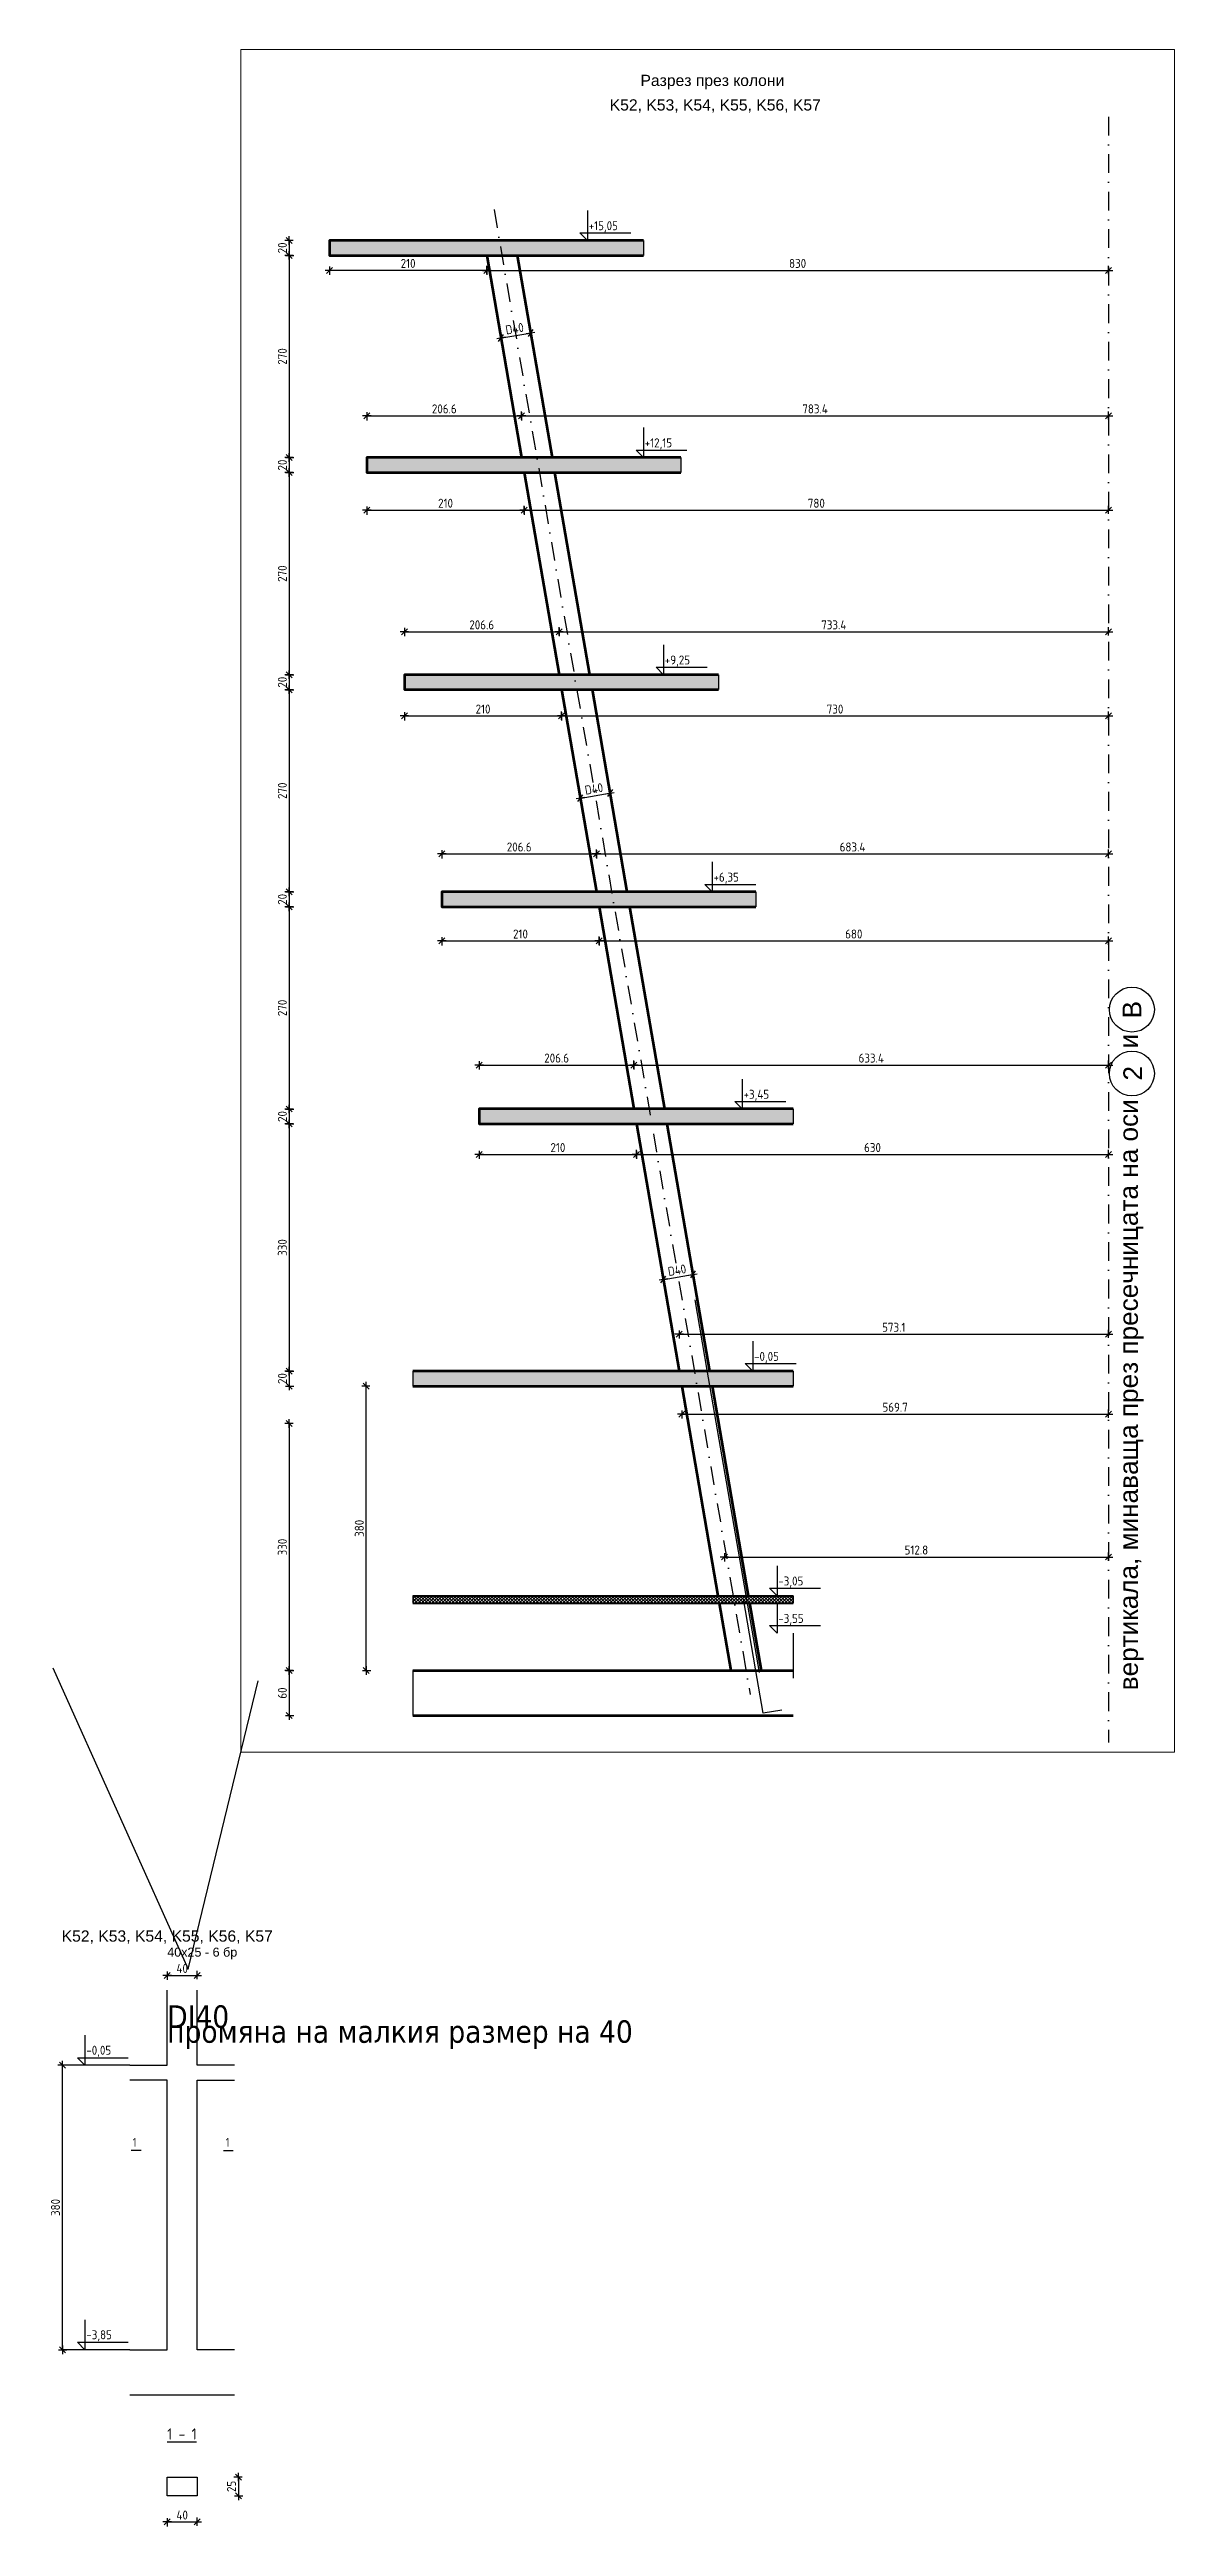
# Model space of a CAD drawing. Header units: millimetres. Extents: x 879 to 91735, y -13728 to 454.
# Drawn here: x 59071 to 60573, y -5889 to -2581 of the extents above; entities that cross this region are included whole.
import ezdxf
from ezdxf.enums import TextEntityAlignment as Align

# ---------------------------------------------------------------- set-up
doc = ezdxf.new("R2010")
doc.units = ezdxf.units.MM
doc.linetypes.add('DASHDOT', pattern=[1, 0.5, -0.25, 0, -0.25])
for name, color, linetype, lineweight in [('0_txt', 7, 'Continuous', 18), ('1K_kolony', 1, 'Continuous', 80), ('1K_kontur', 2, 'Continuous', 40), ('1K_koti_koloni', 1, 'Continuous', 25), ('1K_koti_razrezi', 3, 'Continuous', 25), ('1K_koti_vatre6ni', 2, 'Continuous', 25), ('1K_razrez', 3, 'Continuous', 80), ('1K_strih', 31, 'Continuous', 25), ('1K_text-koloni', 3, 'Continuous', 35), ('1K_text-osi', 3, 'Continuous', 35), ('1K_znak', 6, 'Continuous', 25)]:
    doc.layers.add(name, color=color, linetype=linetype, lineweight=lineweight)
for name, color, linetype in [('1K_AXIS', 7, 'DASHDOT'), ('1K_razrez-solid', 251, 'Continuous'), ('1K_SHA', 134, 'Continuous'), ('k_arm', 40, 'Continuous'), ('k_nadpisi', 8, 'Continuous'), ('KTX', 1, 'Continuous'), ('KTXTXT', 4, 'Continuous')]:
    doc.layers.add(name, color=color, linetype=linetype)
doc.styles.add('DIM', font='romans.shx', dxfattribs={"width": 0.85})
doc.styles.get("Standard").update_dxf_attribs({"font": 'TAHOMA.TTF'})
doc.styles.add('Z1', font='ARIAL.TTF')
doc.dimstyles.new('RAZR1', dxfattribs={"dimtxt": 12, "dimasz": 1, "dimexe": 0.3, "dimexo": 0, "dimgap": 0, "dimtad": 0, "dimrnd": 0.1, "dimzin": 14, "dimdsep": 46, "dimtxsty": 'DIM', "dimblk": 'DIM2', "dimcen": 0.09, "dimse1": 1, "dimse2": 1, "dimclrd": 256, "dimclre": 256, "dimclrt": 41, "dimadec": 8, "dimazin": 0, "dimtfac": 2.307692, "dimtix": 1, "dimtmove": 2, "dimatfit": 3, "dimldrblk": 'DIM2', "dimfxl": 0, "dimtvp": 0.769231, "dimtolj": 1, "dimtzin": 14, "dimarcsym": 0})

msp = doc.modelspace()

# ---------------------------------------------------------------- texts
at = {"layer": '1K_text-koloni', "style": 'Z1'}
for s, height, p in [('Разрез през колони', 15, (59859.677, -2629.397)), ('K52, K53, K54, K55, K56, K57', 15, (59818.639, -2662.152)), ('40x25 - 6 бр', 12, (59227.915, -5127.606))]:
    msp.add_text(s, height=height, dxfattribs=at).set_placement(p)
msp.add_text('K52, K53, K54, K55, K56, K57', height=15, dxfattribs=at).set_placement((59227.915, -5092.606), align=Align.TOP_CENTER)
at = {"layer": '1K_text-koloni'}
for s, p in [('DI40', (59227.915, -5222.606)), ('промяна на малкия размер на 40', (59227.915, -5242.606))]:
    msp.add_text(s, height=30, dxfattribs=at).set_placement(p)
at = {"layer": '1K_text-osi', "style": 'Z1'}
for s, p in [('В', (60515.873, -3862.92)), ('вертикала, минаваща през пресечницата на оси       и', (60511.272, -4333.564))]:
    msp.add_text(s, height=25, rotation=90, dxfattribs=at).set_placement(p, align=Align.MIDDLE_CENTER)
msp.add_text('2', height=25, rotation=90, dxfattribs=at).set_placement((60529.404, -3957.612))
at = {"layer": 'KTXTXT', "style": 'DIM', "width": 0.85}
for s, height, p in [('+15,05', 12, (59790.648, -2821.956)), ('+12,15', 12, (59865.448, -3111.956)), ('+9,25', 12, (59892.21, -3401.956)), ('+6,35', 12, (59957.282, -3691.956)), ('+3,45', 12, (59997.387, -3981.956)), ('-0,05', 12, (60011.372, -4331.956)), ('-3,05', 12, (60043.749, -4631.956)), ('-3,55', 12, (60043.749, -4681.956)), ('-0,05', 12, (59119.915, -5258.606)), ('1', 12, (59181.715, -5381.606)), ('1', 12, (59305.858, -5381.606)), ('-3,85', 12, (59119.915, -5638.606)), ('%%U1 - 1', 15, (59227.915, -5772.606))]:
    msp.add_text(s, height=height, dxfattribs=at).set_placement(p)

# ---------------------------------------------------------------- blocks, each defined once
blk = doc.blocks.new('DIM2')
for p, q in [((-5.7, 0), (5.7, 0)), ((4, 4), (-4, -4)), ((0, -5), (0, 6))]:
    blk.add_line(p, q)
blk = doc.blocks.new('*D447')
at = {"layer": '1K_koti_razrezi', "lineweight": -2}
blk.add_line((59228.9, -5882.6), (59266.9, -5882.6), dxfattribs=at)
at = {"layer": 'Defpoints', "color": 0}
for p in [(59227.9, -5847.6), (59267.9, -5847.6), (59267.9, -5882.6)]:
    blk.add_point(p, dxfattribs=at)
at = {"layer": '1K_koti_razrezi', "lineweight": -2, "rotation": 180}
blk.add_blockref('DIM2', (59227.9, -5882.6), dxfattribs=at)
at = {"layer": '1K_koti_razrezi', "lineweight": -2}
blk.add_blockref('DIM2', (59267.9, -5882.6), dxfattribs=at)
at = {"layer": '1K_koti_razrezi', "color": 41, "insert": (59247.9, -5873.4), "char_height": 12, "attachment_point": 5, "style": 'DIM'}
blk.add_mtext('\\A1;40', dxfattribs=at)
blk = doc.blocks.new('*D448')
at = {"layer": '1K_koti_razrezi', "lineweight": -2}
blk.add_line((59322.9, -5823.6), (59322.9, -5846.6), dxfattribs=at)
at = {"layer": 'Defpoints', "color": 0}
for p in [(59267.9, -5822.6), (59267.9, -5847.6), (59322.9, -5847.6)]:
    blk.add_point(p, dxfattribs=at)
at = {"layer": '1K_koti_razrezi', "lineweight": -2}
for p, rotation in [((59322.9, -5822.6), 90), ((59322.9, -5847.6), 270)]:
    blk.add_blockref('DIM2', p, dxfattribs=dict(at, rotation=rotation))
at = {"layer": '1K_koti_razrezi', "color": 41, "insert": (59313.7, -5835.1), "char_height": 12, "attachment_point": 5, "rotation": 90, "style": 'DIM'}
blk.add_mtext('\\A1;25', dxfattribs=at)
blk = doc.blocks.new('*D449')
at = {"layer": '1K_koti_razrezi', "lineweight": -2}
blk.add_line((59228.9, -5152.6), (59266.9, -5152.6), dxfattribs=at)
at = {"layer": 'Defpoints', "color": 0}
for p in [(59267.9, -5152.6), (59227.9, -5272.6), (59267.9, -5272.6)]:
    blk.add_point(p, dxfattribs=at)
at = {"layer": '1K_koti_razrezi', "lineweight": -2, "rotation": 180}
blk.add_blockref('DIM2', (59227.9, -5152.6), dxfattribs=at)
at = {"layer": '1K_koti_razrezi', "lineweight": -2}
blk.add_blockref('DIM2', (59267.9, -5152.6), dxfattribs=at)
at = {"layer": '1K_koti_razrezi', "color": 41, "insert": (59247.9, -5143.4), "char_height": 12, "attachment_point": 5, "style": 'DIM'}
blk.add_mtext('\\A1;40', dxfattribs=at)
blk = doc.blocks.new('*D450')
at = {"layer": '1K_koti_razrezi', "lineweight": -2}
blk.add_line((59087.9, -5651.6), (59087.9, -5273.6), dxfattribs=at)
at = {"layer": 'Defpoints', "color": 0}
for p in [(59087.9, -5272.6), (59177.9, -5272.6), (59177.9, -5652.6)]:
    blk.add_point(p, dxfattribs=at)
at = {"layer": '1K_koti_razrezi', "lineweight": -2}
for p, rotation in [((59087.9, -5272.6), 90), ((59087.9, -5652.6), 270)]:
    blk.add_blockref('DIM2', p, dxfattribs=dict(at, rotation=rotation))
at = {"layer": '1K_koti_razrezi', "color": 41, "insert": (59078.7, -5462.6), "char_height": 12, "attachment_point": 5, "rotation": 90, "style": 'DIM'}
blk.add_mtext('\\A1;380', dxfattribs=at)
blk = doc.blocks.new('*D825')
at = {"layer": '1K_koti_koloni', "lineweight": -2}
blk.add_line((59655.5, -2875.6), (60483.5, -2875.6), dxfattribs=at)
at = {"layer": 'Defpoints', "color": 0}
for p in [(60484.5, -2670.4), (59654.5, -2855.6), (60484.5, -2875.6)]:
    blk.add_point(p, dxfattribs=at)
at = {"layer": '1K_koti_koloni', "lineweight": -2, "rotation": 180}
blk.add_blockref('DIM2', (59654.5, -2875.6), dxfattribs=at)
at = {"layer": '1K_koti_koloni', "lineweight": -2}
blk.add_blockref('DIM2', (60484.5, -2875.6), dxfattribs=at)
at = {"layer": '1K_koti_koloni', "color": 41, "insert": (60069.5, -2866.3), "char_height": 12, "attachment_point": 5, "style": 'DIM'}
blk.add_mtext('\\A1;830', dxfattribs=at)
blk = doc.blocks.new('*D826')
at = {"layer": '1K_koti_koloni', "lineweight": -2}
blk.add_line((59702, -3069.9), (60483.5, -3069.9), dxfattribs=at)
at = {"layer": 'Defpoints', "color": 0}
for p in [(60484.5, -2670.4), (60484.5, -3069.9), (59701, -3125.6)]:
    blk.add_point(p, dxfattribs=at)
at = {"layer": '1K_koti_koloni', "lineweight": -2, "rotation": 180}
blk.add_blockref('DIM2', (59701, -3069.9), dxfattribs=at)
at = {"layer": '1K_koti_koloni', "lineweight": -2}
blk.add_blockref('DIM2', (60484.5, -3069.9), dxfattribs=at)
at = {"layer": '1K_koti_koloni', "color": 41, "insert": (60092.8, -3060.6), "char_height": 12, "attachment_point": 5, "style": 'DIM'}
blk.add_mtext('\\A1;783.4', dxfattribs=at)
blk = doc.blocks.new('*D827')
at = {"layer": '1K_koti_koloni', "lineweight": -2}
blk.add_line((59653.5, -2875.6), (59445.5, -2875.6), dxfattribs=at)
at = {"layer": 'Defpoints', "color": 0}
for p in [(59444.5, -2855.6), (59444.5, -2875.6), (59654.5, -2855.6)]:
    blk.add_point(p, dxfattribs=at)
at = {"layer": '1K_koti_koloni', "lineweight": -2, "rotation": 180}
blk.add_blockref('DIM2', (59444.5, -2875.6), dxfattribs=at)
at = {"layer": '1K_koti_koloni', "lineweight": -2}
blk.add_blockref('DIM2', (59654.5, -2875.6), dxfattribs=at)
at = {"layer": '1K_koti_koloni', "color": 41, "insert": (59549.5, -2866.3), "char_height": 12, "attachment_point": 5, "style": 'DIM'}
blk.add_mtext('\\A1;210', dxfattribs=at)
blk = doc.blocks.new('*D828')
at = {"layer": '1K_koti_koloni', "lineweight": -2}
blk.add_line((59495.5, -3069.9), (59700, -3069.9), dxfattribs=at)
at = {"layer": 'Defpoints', "color": 0}
for p in [(59701, -3069.9), (59494.5, -3125.6), (59701, -3125.6)]:
    blk.add_point(p, dxfattribs=at)
at = {"layer": '1K_koti_koloni', "lineweight": -2, "rotation": 180}
blk.add_blockref('DIM2', (59494.5, -3069.9), dxfattribs=at)
at = {"layer": '1K_koti_koloni', "lineweight": -2}
blk.add_blockref('DIM2', (59701, -3069.9), dxfattribs=at)
at = {"layer": '1K_koti_koloni', "color": 41, "insert": (59597.8, -3060.6), "char_height": 12, "attachment_point": 5, "style": 'DIM'}
blk.add_mtext('\\A1;206.6', dxfattribs=at)
blk = doc.blocks.new('*D829')
at = {"layer": '1K_koti_koloni', "lineweight": -2}
blk.add_line((59495.5, -3195.9), (59703.5, -3195.9), dxfattribs=at)
at = {"layer": 'Defpoints', "color": 0}
for p in [(59494.5, -3145.6), (59704.5, -3145.6), (59704.5, -3195.9)]:
    blk.add_point(p, dxfattribs=at)
at = {"layer": '1K_koti_koloni', "lineweight": -2, "rotation": 180}
blk.add_blockref('DIM2', (59494.5, -3195.9), dxfattribs=at)
at = {"layer": '1K_koti_koloni', "lineweight": -2}
blk.add_blockref('DIM2', (59704.5, -3195.9), dxfattribs=at)
at = {"layer": '1K_koti_koloni', "color": 41, "insert": (59599.5, -3186.6), "char_height": 12, "attachment_point": 5, "style": 'DIM'}
blk.add_mtext('\\A1;210', dxfattribs=at)
blk = doc.blocks.new('*D830')
at = {"layer": '1K_koti_koloni', "lineweight": -2}
blk.add_line((59705.5, -3195.9), (60483.5, -3195.9), dxfattribs=at)
at = {"layer": 'Defpoints', "color": 0}
for p in [(60484.5, -2670.4), (59704.5, -3145.6), (60484.5, -3195.9)]:
    blk.add_point(p, dxfattribs=at)
at = {"layer": '1K_koti_koloni', "lineweight": -2, "rotation": 180}
blk.add_blockref('DIM2', (59704.5, -3195.9), dxfattribs=at)
at = {"layer": '1K_koti_koloni', "lineweight": -2}
blk.add_blockref('DIM2', (60484.5, -3195.9), dxfattribs=at)
at = {"layer": '1K_koti_koloni', "color": 41, "insert": (60094.5, -3186.6), "char_height": 12, "attachment_point": 5, "style": 'DIM'}
blk.add_mtext('\\A1;780', dxfattribs=at)
blk = doc.blocks.new('*D831')
at = {"layer": '1K_koti_koloni', "lineweight": -2}
blk.add_line((59545.5, -3358.2), (59750, -3358.2), dxfattribs=at)
at = {"layer": 'Defpoints', "color": 0}
for p in [(59751, -3358.2), (59544.5, -3415.6), (59751, -3415.6)]:
    blk.add_point(p, dxfattribs=at)
at = {"layer": '1K_koti_koloni', "lineweight": -2, "rotation": 180}
blk.add_blockref('DIM2', (59544.5, -3358.2), dxfattribs=at)
at = {"layer": '1K_koti_koloni', "lineweight": -2}
blk.add_blockref('DIM2', (59751, -3358.2), dxfattribs=at)
at = {"layer": '1K_koti_koloni', "color": 41, "insert": (59647.8, -3349), "char_height": 12, "attachment_point": 5, "style": 'DIM'}
blk.add_mtext('\\A1;206.6', dxfattribs=at)
blk = doc.blocks.new('*D832')
at = {"layer": '1K_koti_koloni', "lineweight": -2}
blk.add_line((59752, -3358.2), (60483.5, -3358.2), dxfattribs=at)
at = {"layer": 'Defpoints', "color": 0}
for p in [(60484.5, -2670.4), (60484.5, -3358.2), (59751, -3415.6)]:
    blk.add_point(p, dxfattribs=at)
at = {"layer": '1K_koti_koloni', "lineweight": -2, "rotation": 180}
blk.add_blockref('DIM2', (59751, -3358.2), dxfattribs=at)
at = {"layer": '1K_koti_koloni', "lineweight": -2}
blk.add_blockref('DIM2', (60484.5, -3358.2), dxfattribs=at)
at = {"layer": '1K_koti_koloni', "color": 41, "insert": (60117.8, -3349), "char_height": 12, "attachment_point": 5, "style": 'DIM'}
blk.add_mtext('\\A1;733.4', dxfattribs=at)
blk = doc.blocks.new('*D833')
at = {"layer": '1K_koti_koloni', "lineweight": -2}
blk.add_line((59545.5, -3470.7), (59753.5, -3470.7), dxfattribs=at)
at = {"layer": 'Defpoints', "color": 0}
for p in [(59544.5, -3435.6), (59754.5, -3435.6), (59754.5, -3470.7)]:
    blk.add_point(p, dxfattribs=at)
at = {"layer": '1K_koti_koloni', "lineweight": -2, "rotation": 180}
blk.add_blockref('DIM2', (59544.5, -3470.7), dxfattribs=at)
at = {"layer": '1K_koti_koloni', "lineweight": -2}
blk.add_blockref('DIM2', (59754.5, -3470.7), dxfattribs=at)
at = {"layer": '1K_koti_koloni', "color": 41, "insert": (59649.5, -3461.5), "char_height": 12, "attachment_point": 5, "style": 'DIM'}
blk.add_mtext('\\A1;210', dxfattribs=at)
blk = doc.blocks.new('*D834')
at = {"layer": '1K_koti_koloni', "lineweight": -2}
blk.add_line((59755.5, -3470.7), (60483.5, -3470.7), dxfattribs=at)
at = {"layer": 'Defpoints', "color": 0}
for p in [(60484.5, -2670.4), (59754.5, -3435.6), (60484.5, -3470.7)]:
    blk.add_point(p, dxfattribs=at)
at = {"layer": '1K_koti_koloni', "lineweight": -2, "rotation": 180}
blk.add_blockref('DIM2', (59754.5, -3470.7), dxfattribs=at)
at = {"layer": '1K_koti_koloni', "lineweight": -2}
blk.add_blockref('DIM2', (60484.5, -3470.7), dxfattribs=at)
at = {"layer": '1K_koti_koloni', "color": 41, "insert": (60119.5, -3461.5), "char_height": 12, "attachment_point": 5, "style": 'DIM'}
blk.add_mtext('\\A1;730', dxfattribs=at)
blk = doc.blocks.new('*D835')
at = {"layer": '1K_koti_koloni', "lineweight": -2}
blk.add_line((59595.5, -3655), (59800, -3655), dxfattribs=at)
at = {"layer": 'Defpoints', "color": 0}
for p in [(59801, -3655), (59594.5, -3705.6), (59801, -3705.6)]:
    blk.add_point(p, dxfattribs=at)
at = {"layer": '1K_koti_koloni', "lineweight": -2, "rotation": 180}
blk.add_blockref('DIM2', (59594.5, -3655), dxfattribs=at)
at = {"layer": '1K_koti_koloni', "lineweight": -2}
blk.add_blockref('DIM2', (59801, -3655), dxfattribs=at)
at = {"layer": '1K_koti_koloni', "color": 41, "insert": (59697.8, -3645.7), "char_height": 12, "attachment_point": 5, "style": 'DIM'}
blk.add_mtext('\\A1;206.6', dxfattribs=at)
blk = doc.blocks.new('*D836')
at = {"layer": '1K_koti_koloni', "lineweight": -2}
blk.add_line((59802, -3655), (60483.5, -3655), dxfattribs=at)
at = {"layer": 'Defpoints', "color": 0}
for p in [(60484.5, -2670.4), (60484.5, -3655), (59801, -3705.6)]:
    blk.add_point(p, dxfattribs=at)
at = {"layer": '1K_koti_koloni', "lineweight": -2, "rotation": 180}
blk.add_blockref('DIM2', (59801, -3655), dxfattribs=at)
at = {"layer": '1K_koti_koloni', "lineweight": -2}
blk.add_blockref('DIM2', (60484.5, -3655), dxfattribs=at)
at = {"layer": '1K_koti_koloni', "color": 41, "insert": (60142.8, -3645.7), "char_height": 12, "attachment_point": 5, "style": 'DIM'}
blk.add_mtext('\\A1;683.4', dxfattribs=at)
blk = doc.blocks.new('*D837')
at = {"layer": '1K_koti_koloni', "lineweight": -2}
blk.add_line((59595.5, -3771.2), (59803.5, -3771.2), dxfattribs=at)
at = {"layer": 'Defpoints', "color": 0}
for p in [(59594.5, -3725.6), (59804.5, -3725.6), (59804.5, -3771.2)]:
    blk.add_point(p, dxfattribs=at)
at = {"layer": '1K_koti_koloni', "lineweight": -2, "rotation": 180}
blk.add_blockref('DIM2', (59594.5, -3771.2), dxfattribs=at)
at = {"layer": '1K_koti_koloni', "lineweight": -2}
blk.add_blockref('DIM2', (59804.5, -3771.2), dxfattribs=at)
at = {"layer": '1K_koti_koloni', "color": 41, "insert": (59699.5, -3761.9), "char_height": 12, "attachment_point": 5, "style": 'DIM'}
blk.add_mtext('\\A1;210', dxfattribs=at)
blk = doc.blocks.new('*D838')
at = {"layer": '1K_koti_koloni', "lineweight": -2}
blk.add_line((59805.5, -3771.2), (60483.5, -3771.2), dxfattribs=at)
at = {"layer": 'Defpoints', "color": 0}
for p in [(60484.5, -2670.4), (59804.5, -3725.6), (60484.5, -3771.2)]:
    blk.add_point(p, dxfattribs=at)
at = {"layer": '1K_koti_koloni', "lineweight": -2, "rotation": 180}
blk.add_blockref('DIM2', (59804.5, -3771.2), dxfattribs=at)
at = {"layer": '1K_koti_koloni', "lineweight": -2}
blk.add_blockref('DIM2', (60484.5, -3771.2), dxfattribs=at)
at = {"layer": '1K_koti_koloni', "color": 41, "insert": (60144.5, -3761.9), "char_height": 12, "attachment_point": 5, "style": 'DIM'}
blk.add_mtext('\\A1;680', dxfattribs=at)
blk = doc.blocks.new('*D839')
at = {"layer": '1K_koti_koloni', "lineweight": -2}
blk.add_line((59645.5, -3936.9), (59850, -3936.9), dxfattribs=at)
at = {"layer": 'Defpoints', "color": 0}
for p in [(59851, -3936.9), (59644.5, -3995.6), (59851, -3995.6)]:
    blk.add_point(p, dxfattribs=at)
at = {"layer": '1K_koti_koloni', "lineweight": -2, "rotation": 180}
blk.add_blockref('DIM2', (59644.5, -3936.9), dxfattribs=at)
at = {"layer": '1K_koti_koloni', "lineweight": -2}
blk.add_blockref('DIM2', (59851, -3936.9), dxfattribs=at)
at = {"layer": '1K_koti_koloni', "color": 41, "insert": (59747.8, -3927.6), "char_height": 12, "attachment_point": 5, "style": 'DIM'}
blk.add_mtext('\\A1;206.6', dxfattribs=at)
blk = doc.blocks.new('*D840')
at = {"layer": '1K_koti_koloni', "lineweight": -2}
blk.add_line((59852, -3936.9), (60483.5, -3936.9), dxfattribs=at)
at = {"layer": 'Defpoints', "color": 0}
for p in [(60484.5, -2670.4), (60484.5, -3936.9), (59851, -3995.6)]:
    blk.add_point(p, dxfattribs=at)
at = {"layer": '1K_koti_koloni', "lineweight": -2, "rotation": 180}
blk.add_blockref('DIM2', (59851, -3936.9), dxfattribs=at)
at = {"layer": '1K_koti_koloni', "lineweight": -2}
blk.add_blockref('DIM2', (60484.5, -3936.9), dxfattribs=at)
at = {"layer": '1K_koti_koloni', "color": 41, "insert": (60167.8, -3927.6), "char_height": 12, "attachment_point": 5, "style": 'DIM'}
blk.add_mtext('\\A1;633.4', dxfattribs=at)
blk = doc.blocks.new('*D841')
at = {"layer": '1K_koti_koloni', "lineweight": -2}
blk.add_line((59645.5, -4056.3), (59853.5, -4056.3), dxfattribs=at)
at = {"layer": 'Defpoints', "color": 0}
for p in [(59644.5, -4015.6), (59854.5, -4015.6), (59854.5, -4056.3)]:
    blk.add_point(p, dxfattribs=at)
at = {"layer": '1K_koti_koloni', "lineweight": -2, "rotation": 180}
blk.add_blockref('DIM2', (59644.5, -4056.3), dxfattribs=at)
at = {"layer": '1K_koti_koloni', "lineweight": -2}
blk.add_blockref('DIM2', (59854.5, -4056.3), dxfattribs=at)
at = {"layer": '1K_koti_koloni', "color": 41, "insert": (59749.5, -4047.1), "char_height": 12, "attachment_point": 5, "style": 'DIM'}
blk.add_mtext('\\A1;210', dxfattribs=at)
blk = doc.blocks.new('*D842')
at = {"layer": '1K_koti_koloni', "lineweight": -2}
blk.add_line((59855.5, -4056.3), (60483.5, -4056.3), dxfattribs=at)
at = {"layer": 'Defpoints', "color": 0}
for p in [(60484.5, -2670.4), (59854.5, -4015.6), (60484.5, -4056.3)]:
    blk.add_point(p, dxfattribs=at)
at = {"layer": '1K_koti_koloni', "lineweight": -2, "rotation": 180}
blk.add_blockref('DIM2', (59854.5, -4056.3), dxfattribs=at)
at = {"layer": '1K_koti_koloni', "lineweight": -2}
blk.add_blockref('DIM2', (60484.5, -4056.3), dxfattribs=at)
at = {"layer": '1K_koti_koloni', "color": 41, "insert": (60169.5, -4047.1), "char_height": 12, "attachment_point": 5, "style": 'DIM'}
blk.add_mtext('\\A1;630', dxfattribs=at)
blk = doc.blocks.new('*D843')
at = {"layer": '1K_koti_koloni', "lineweight": -2}
blk.add_line((59912.4, -4296.3), (60483.5, -4296.3), dxfattribs=at)
at = {"layer": 'Defpoints', "color": 0}
for p in [(60484.5, -2670.4), (60484.5, -4296.3), (59911.4, -4345.6)]:
    blk.add_point(p, dxfattribs=at)
at = {"layer": '1K_koti_koloni', "lineweight": -2, "rotation": 180}
blk.add_blockref('DIM2', (59911.4, -4296.3), dxfattribs=at)
at = {"layer": '1K_koti_koloni', "lineweight": -2}
blk.add_blockref('DIM2', (60484.5, -4296.3), dxfattribs=at)
at = {"layer": '1K_koti_koloni', "color": 41, "insert": (60197.9, -4287.1), "char_height": 12, "attachment_point": 5, "style": 'DIM'}
blk.add_mtext('\\A1;573.1', dxfattribs=at)
blk = doc.blocks.new('*D844')
at = {"layer": '1K_koti_koloni', "lineweight": -2}
blk.add_line((59915.8, -4403.1), (60483.5, -4403.1), dxfattribs=at)
at = {"layer": 'Defpoints', "color": 0}
for p in [(60484.5, -2670.4), (59914.8, -4365.6), (60484.5, -4403.1)]:
    blk.add_point(p, dxfattribs=at)
at = {"layer": '1K_koti_koloni', "lineweight": -2, "rotation": 180}
blk.add_blockref('DIM2', (59914.8, -4403.1), dxfattribs=at)
at = {"layer": '1K_koti_koloni', "lineweight": -2}
blk.add_blockref('DIM2', (60484.5, -4403.1), dxfattribs=at)
at = {"layer": '1K_koti_koloni', "color": 41, "insert": (60199.7, -4393.9), "char_height": 12, "attachment_point": 5, "style": 'DIM'}
blk.add_mtext('\\A1;569.7', dxfattribs=at)
blk = doc.blocks.new('*D845')
at = {"layer": '1K_koti_koloni', "lineweight": -2}
blk.add_line((59972.7, -4593.9), (60483.5, -4593.9), dxfattribs=at)
at = {"layer": 'Defpoints', "color": 0}
for p in [(60484.5, -4593.9), (59971.7, -4695.6), (60484.5, -4841.8)]:
    blk.add_point(p, dxfattribs=at)
at = {"layer": '1K_koti_koloni', "lineweight": -2, "rotation": 180}
blk.add_blockref('DIM2', (59971.7, -4593.9), dxfattribs=at)
at = {"layer": '1K_koti_koloni', "lineweight": -2}
blk.add_blockref('DIM2', (60484.5, -4593.9), dxfattribs=at)
at = {"layer": '1K_koti_koloni', "color": 41, "insert": (60228.1, -4584.6), "char_height": 12, "attachment_point": 5, "style": 'DIM'}
blk.add_mtext('\\A1;512.8', dxfattribs=at)
blk = doc.blocks.new('*D846')
at = {"layer": '1K_koti_vatre6ni', "lineweight": -2}
blk.add_line((59390.9, -2836.6), (59390.9, -2854.6), dxfattribs=at)
at = {"layer": 'Defpoints', "color": 0}
for p in [(59444.5, -2835.6), (59390.9, -2855.6), (59444.5, -2855.6)]:
    blk.add_point(p, dxfattribs=at)
at = {"layer": '1K_koti_vatre6ni', "lineweight": -2}
for p, rotation in [((59390.9, -2835.6), 90), ((59390.9, -2855.6), 270)]:
    blk.add_blockref('DIM2', p, dxfattribs=dict(at, rotation=rotation))
at = {"layer": '1K_koti_vatre6ni', "color": 41, "insert": (59381.6, -2845.6), "char_height": 12, "attachment_point": 5, "rotation": 90, "style": 'DIM'}
blk.add_mtext('\\A1;20', dxfattribs=at)
blk = doc.blocks.new('*D847')
at = {"layer": '1K_koti_vatre6ni', "lineweight": -2}
blk.add_line((59390.9, -2856.6), (59390.9, -3124.6), dxfattribs=at)
at = {"layer": 'Defpoints', "color": 0}
for p in [(59444.5, -2855.6), (59390.9, -3125.6), (59494.5, -3125.6)]:
    blk.add_point(p, dxfattribs=at)
at = {"layer": '1K_koti_vatre6ni', "lineweight": -2}
for p, rotation in [((59390.9, -2855.6), 90), ((59390.9, -3125.6), 270)]:
    blk.add_blockref('DIM2', p, dxfattribs=dict(at, rotation=rotation))
at = {"layer": '1K_koti_vatre6ni', "color": 41, "insert": (59381.6, -2990.6), "char_height": 12, "attachment_point": 5, "rotation": 90, "style": 'DIM'}
blk.add_mtext('\\A1;270', dxfattribs=at)
blk = doc.blocks.new('*D848')
at = {"layer": '1K_koti_vatre6ni', "lineweight": -2}
blk.add_line((59390.9, -3126.6), (59390.9, -3144.6), dxfattribs=at)
at = {"layer": 'Defpoints', "color": 0}
for p in [(59494.5, -3125.6), (59390.9, -3145.6), (59494.5, -3145.6)]:
    blk.add_point(p, dxfattribs=at)
at = {"layer": '1K_koti_vatre6ni', "lineweight": -2}
for p, rotation in [((59390.9, -3125.6), 90), ((59390.9, -3145.6), 270)]:
    blk.add_blockref('DIM2', p, dxfattribs=dict(at, rotation=rotation))
at = {"layer": '1K_koti_vatre6ni', "color": 41, "insert": (59381.6, -3135.6), "char_height": 12, "attachment_point": 5, "rotation": 90, "style": 'DIM'}
blk.add_mtext('\\A1;20', dxfattribs=at)
blk = doc.blocks.new('*D849')
at = {"layer": '1K_koti_vatre6ni', "lineweight": -2}
blk.add_line((59390.9, -3146.6), (59390.9, -3414.6), dxfattribs=at)
at = {"layer": 'Defpoints', "color": 0}
for p in [(59494.5, -3145.6), (59390.9, -3415.6), (59544.5, -3415.6)]:
    blk.add_point(p, dxfattribs=at)
at = {"layer": '1K_koti_vatre6ni', "lineweight": -2}
for p, rotation in [((59390.9, -3145.6), 90), ((59390.9, -3415.6), 270)]:
    blk.add_blockref('DIM2', p, dxfattribs=dict(at, rotation=rotation))
at = {"layer": '1K_koti_vatre6ni', "color": 41, "insert": (59381.6, -3280.6), "char_height": 12, "attachment_point": 5, "rotation": 90, "style": 'DIM'}
blk.add_mtext('\\A1;270', dxfattribs=at)
blk = doc.blocks.new('*D850')
at = {"layer": '1K_koti_vatre6ni', "lineweight": -2}
blk.add_line((59390.9, -3416.6), (59390.9, -3434.6), dxfattribs=at)
at = {"layer": 'Defpoints', "color": 0}
for p in [(59390.9, -3435.6), (59544.5, -3415.6), (59544.5, -3435.6)]:
    blk.add_point(p, dxfattribs=at)
at = {"layer": '1K_koti_vatre6ni', "lineweight": -2}
for p, rotation in [((59390.9, -3415.6), 90), ((59390.9, -3435.6), 270)]:
    blk.add_blockref('DIM2', p, dxfattribs=dict(at, rotation=rotation))
at = {"layer": '1K_koti_vatre6ni', "color": 41, "insert": (59381.6, -3425.6), "char_height": 12, "attachment_point": 5, "rotation": 90, "style": 'DIM'}
blk.add_mtext('\\A1;20', dxfattribs=at)
blk = doc.blocks.new('*D851')
at = {"layer": '1K_koti_vatre6ni', "lineweight": -2}
blk.add_line((59390.9, -3436.6), (59390.9, -3704.6), dxfattribs=at)
at = {"layer": 'Defpoints', "color": 0}
for p in [(59544.5, -3435.6), (59390.9, -3705.6), (59594.5, -3705.6)]:
    blk.add_point(p, dxfattribs=at)
at = {"layer": '1K_koti_vatre6ni', "lineweight": -2}
for p, rotation in [((59390.9, -3435.6), 90), ((59390.9, -3705.6), 270)]:
    blk.add_blockref('DIM2', p, dxfattribs=dict(at, rotation=rotation))
at = {"layer": '1K_koti_vatre6ni', "color": 41, "insert": (59381.6, -3570.6), "char_height": 12, "attachment_point": 5, "rotation": 90, "style": 'DIM'}
blk.add_mtext('\\A1;270', dxfattribs=at)
blk = doc.blocks.new('*D852')
at = {"layer": '1K_koti_vatre6ni', "lineweight": -2}
blk.add_line((59390.9, -3706.6), (59390.9, -3724.6), dxfattribs=at)
at = {"layer": 'Defpoints', "color": 0}
for p in [(59390.9, -3725.6), (59594.5, -3705.6), (59594.5, -3725.6)]:
    blk.add_point(p, dxfattribs=at)
at = {"layer": '1K_koti_vatre6ni', "lineweight": -2}
for p, rotation in [((59390.9, -3705.6), 90), ((59390.9, -3725.6), 270)]:
    blk.add_blockref('DIM2', p, dxfattribs=dict(at, rotation=rotation))
at = {"layer": '1K_koti_vatre6ni', "color": 41, "insert": (59381.6, -3715.6), "char_height": 12, "attachment_point": 5, "rotation": 90, "style": 'DIM'}
blk.add_mtext('\\A1;20', dxfattribs=at)
blk = doc.blocks.new('*D853')
at = {"layer": '1K_koti_vatre6ni', "lineweight": -2}
blk.add_line((59390.9, -3726.6), (59390.9, -3994.6), dxfattribs=at)
at = {"layer": 'Defpoints', "color": 0}
for p in [(59594.5, -3725.6), (59390.9, -3995.6), (59644.5, -3995.6)]:
    blk.add_point(p, dxfattribs=at)
at = {"layer": '1K_koti_vatre6ni', "lineweight": -2}
for p, rotation in [((59390.9, -3725.6), 90), ((59390.9, -3995.6), 270)]:
    blk.add_blockref('DIM2', p, dxfattribs=dict(at, rotation=rotation))
at = {"layer": '1K_koti_vatre6ni', "color": 41, "insert": (59381.6, -3860.6), "char_height": 12, "attachment_point": 5, "rotation": 90, "style": 'DIM'}
blk.add_mtext('\\A1;270', dxfattribs=at)
blk = doc.blocks.new('*D854')
at = {"layer": '1K_koti_vatre6ni', "lineweight": -2}
blk.add_line((59390.9, -3996.6), (59390.9, -4014.6), dxfattribs=at)
at = {"layer": 'Defpoints', "color": 0}
for p in [(59644.5, -3995.6), (59390.9, -4015.6), (59644.5, -4015.6)]:
    blk.add_point(p, dxfattribs=at)
at = {"layer": '1K_koti_vatre6ni', "lineweight": -2}
for p, rotation in [((59390.9, -3995.6), 90), ((59390.9, -4015.6), 270)]:
    blk.add_blockref('DIM2', p, dxfattribs=dict(at, rotation=rotation))
at = {"layer": '1K_koti_vatre6ni', "color": 41, "insert": (59381.6, -4005.6), "char_height": 12, "attachment_point": 5, "rotation": 90, "style": 'DIM'}
blk.add_mtext('\\A1;20', dxfattribs=at)
blk = doc.blocks.new('*D855')
at = {"layer": '1K_koti_vatre6ni', "lineweight": -2}
blk.add_line((59390.9, -4016.6), (59390.9, -4344.6), dxfattribs=at)
at = {"layer": 'Defpoints', "color": 0}
for p in [(59644.5, -4015.6), (59390.9, -4345.6), (59555.7, -4345.6)]:
    blk.add_point(p, dxfattribs=at)
at = {"layer": '1K_koti_vatre6ni', "lineweight": -2}
for p, rotation in [((59390.9, -4015.6), 90), ((59390.9, -4345.6), 270)]:
    blk.add_blockref('DIM2', p, dxfattribs=dict(at, rotation=rotation))
at = {"layer": '1K_koti_vatre6ni', "color": 41, "insert": (59381.6, -4180.6), "char_height": 12, "attachment_point": 5, "rotation": 90, "style": 'DIM'}
blk.add_mtext('\\A1;330', dxfattribs=at)
blk = doc.blocks.new('*D856')
at = {"layer": '1K_koti_vatre6ni', "lineweight": -2}
blk.add_line((59390.9, -4346.6), (59390.9, -4364.6), dxfattribs=at)
at = {"layer": 'Defpoints', "color": 0}
for p in [(59390.9, -4365.6), (59555.7, -4345.6), (59555.7, -4365.6)]:
    blk.add_point(p, dxfattribs=at)
at = {"layer": '1K_koti_vatre6ni', "lineweight": -2}
for p, rotation in [((59390.9, -4345.6), 90), ((59390.9, -4365.6), 270)]:
    blk.add_blockref('DIM2', p, dxfattribs=dict(at, rotation=rotation))
at = {"layer": '1K_koti_vatre6ni', "color": 41, "insert": (59381.6, -4355.6), "char_height": 12, "attachment_point": 5, "rotation": 90, "style": 'DIM'}
blk.add_mtext('\\A1;20', dxfattribs=at)
blk = doc.blocks.new('*D857')
at = {"layer": '1K_koti_vatre6ni', "lineweight": -2}
blk.add_line((59390.9, -4416.6), (59390.9, -4744.6), dxfattribs=at)
at = {"layer": 'Defpoints', "color": 0}
for p in [(59555.7, -4415.6), (59390.9, -4745.6), (59555.7, -4745.6)]:
    blk.add_point(p, dxfattribs=at)
at = {"layer": '1K_koti_vatre6ni', "lineweight": -2}
for p, rotation in [((59390.9, -4415.6), 90), ((59390.9, -4745.6), 270)]:
    blk.add_blockref('DIM2', p, dxfattribs=dict(at, rotation=rotation))
at = {"layer": '1K_koti_vatre6ni', "color": 41, "insert": (59381.6, -4580.6), "char_height": 12, "attachment_point": 5, "rotation": 90, "style": 'DIM'}
blk.add_mtext('\\A1;330', dxfattribs=at)
blk = doc.blocks.new('*D858')
at = {"layer": '1K_koti_vatre6ni', "lineweight": -2}
blk.add_line((59390.9, -4746.6), (59390.9, -4804.6), dxfattribs=at)
at = {"layer": 'Defpoints', "color": 0}
for p in [(59555.7, -4745.6), (59390.9, -4805.6), (59555.7, -4805.6)]:
    blk.add_point(p, dxfattribs=at)
at = {"layer": '1K_koti_vatre6ni', "lineweight": -2}
for p, rotation in [((59390.9, -4745.6), 90), ((59390.9, -4805.6), 270)]:
    blk.add_blockref('DIM2', p, dxfattribs=dict(at, rotation=rotation))
at = {"layer": '1K_koti_vatre6ni', "color": 41, "insert": (59381.6, -4775.6), "char_height": 12, "attachment_point": 5, "rotation": 90, "style": 'DIM'}
blk.add_mtext('\\A1;60', dxfattribs=at)
blk = doc.blocks.new('*D859')
at = {"layer": '1K_koti_koloni', "lineweight": -2}
blk.add_line((59674.5, -2965.7), (59711.9, -2959.3), dxfattribs=at)
at = {"layer": 'Defpoints', "color": 0}
for p in [(59673.5, -2965.9), (59712.9, -2959.1), (59712.9, -2959.1)]:
    blk.add_point(p, dxfattribs=at)
at = {"layer": '1K_koti_koloni', "lineweight": -2}
for p, rotation in [((59673.5, -2965.9), 189.7824070318427), ((59712.9, -2959.1), 9.782407031842698)]:
    blk.add_blockref('DIM2', p, dxfattribs=dict(at, rotation=rotation))
at = {"layer": '1K_koti_koloni', "color": 41, "insert": (59691.7, -2953.4), "char_height": 12, "attachment_point": 5, "rotation": 9.7824, "style": 'DIM'}
blk.add_mtext('\\A1;D40', dxfattribs=at)
blk = doc.blocks.new('*D860')
at = {"layer": '1K_koti_koloni', "lineweight": -2}
blk.add_line((59780.5, -3580.4), (59817.9, -3573.9), dxfattribs=at)
at = {"layer": 'Defpoints', "color": 0}
for p in [(59818.9, -3573.7), (59801, -3705.6), (59841.6, -3705.6)]:
    blk.add_point(p, dxfattribs=at)
at = {"layer": '1K_koti_koloni', "lineweight": -2}
for p, rotation in [((59818.9, -3573.7), 9.782407031842698), ((59779.5, -3580.5), 189.7824070318427)]:
    blk.add_blockref('DIM2', p, dxfattribs=dict(at, rotation=rotation))
at = {"layer": '1K_koti_koloni', "color": 41, "insert": (59797.6, -3568), "char_height": 12, "attachment_point": 5, "rotation": 9.7824, "style": 'DIM'}
blk.add_mtext('\\A1;D40', dxfattribs=at)
blk = doc.blocks.new('*D861')
at = {"layer": '1K_koti_koloni', "lineweight": -2}
blk.add_line((59891.3, -4223.2), (59928.7, -4216.7), dxfattribs=at)
at = {"layer": 'Defpoints', "color": 0}
for p in [(59929.7, -4216.5), (59911.4, -4345.6), (59952, -4345.6)]:
    blk.add_point(p, dxfattribs=at)
at = {"layer": '1K_koti_koloni', "lineweight": -2}
for p, rotation in [((59890.3, -4223.3), 189.7824070318427), ((59929.7, -4216.5), 9.782407031842698)]:
    blk.add_blockref('DIM2', p, dxfattribs=dict(at, rotation=rotation))
at = {"layer": '1K_koti_koloni', "color": 41, "insert": (59908.5, -4210.8), "char_height": 12, "attachment_point": 5, "rotation": 9.7824, "style": 'DIM'}
blk.add_mtext('\\A1;D40', dxfattribs=at)
blk = doc.blocks.new('*D862')
at = {"layer": 'Defpoints', "color": 0}
for p in [(59493.6, -4365.6), (59569.9, -4365.6), (59569.9, -4745.6)]:
    blk.add_point(p, dxfattribs=at)
at = {"layer": 'k_arm', "lineweight": -2}
blk.add_line((59493.6, -4744.6), (59493.6, -4366.6), dxfattribs=at)
for p, rotation in [((59493.6, -4365.6), 90), ((59493.6, -4745.6), 270)]:
    blk.add_blockref('DIM2', p, dxfattribs=dict(at, rotation=rotation))
at = {"layer": 'k_arm', "color": 41, "insert": (59484.3, -4555.6), "char_height": 12, "attachment_point": 5, "rotation": 90, "style": 'DIM'}
blk.add_mtext('\\A1;380', dxfattribs=at)

# ---------------------------------------------------------------- dimensions: what is measured, and where the dimension line sits
at = {"layer": '1K_koti_koloni'}
for base, p1, p2, picture, middle in [((60484.493, -2875.579), (59654.493, -2855.574), (60484.493, -2670.401), '*D825', (60069.493, -2866.349)), ((60484.493, -3069.852), (59701.045, -3125.574), (60484.493, -2670.401), '*D826', (60092.769, -3060.621)), ((60484.493, -3195.877), (59704.493, -3145.574), (60484.493, -2670.401), '*D830', (60094.493, -3186.647)), ((60484.493, -3358.229), (59751.045, -3415.574), (60484.493, -2670.401), '*D832', (60117.769, -3348.999)), ((60484.493, -3470.708), (59754.493, -3435.574), (60484.493, -2670.401), '*D834', (60119.493, -3461.477)), ((60484.493, -3654.963), (59801.045, -3705.574), (60484.493, -2670.401), '*D836', (60142.769, -3645.732)), ((60484.493, -3771.18), (59804.493, -3725.574), (60484.493, -2670.401), '*D838', (60144.493, -3761.949)), ((60484.493, -3936.879), (59851.045, -3995.574), (60484.493, -2670.401), '*D840', (60167.769, -3927.648)), ((60484.493, -4056.283), (59854.493, -4015.574), (60484.493, -2670.401), '*D842', (60169.493, -4047.052)), ((60484.493, -4296.282), (59911.389, -4345.574), (60484.493, -2670.401), '*D843', (60197.941, -4287.052)), ((60484.4928, -4403.1065), (59914.8377, -4365.5737), (60484.4928, -2670.4008), '*D844', (60199.6652, -4393.8757)), ((59444.493, -2875.579), (59654.493, -2855.574), (59444.493, -2855.574), '*D827', (59549.493, -2866.349)), ((59701.045, -3069.852), (59494.493, -3125.574), (59701.045, -3125.574), '*D828', (59597.769, -3060.621)), ((59704.493, -3195.877), (59494.493, -3145.574), (59704.493, -3145.574), '*D829', (59599.493, -3186.647)), ((59751.045, -3358.229), (59544.493, -3415.574), (59751.045, -3415.574), '*D831', (59647.769, -3348.999)), ((59754.493, -3470.708), (59544.493, -3435.574), (59754.493, -3435.574), '*D833', (59649.493, -3461.477)), ((59801.045, -3654.963), (59594.493, -3705.574), (59801.045, -3705.574), '*D835', (59697.769, -3645.732)), ((59804.493, -3771.18), (59594.493, -3725.574), (59804.493, -3725.574), '*D837', (59699.493, -3761.949)), ((59851.045, -3936.879), (59644.493, -3995.574), (59851.045, -3995.574), '*D839', (59747.769, -3927.648)), ((59854.493, -4056.283), (59644.493, -4015.574), (59854.493, -4015.574), '*D841', (59749.493, -4047.052)), ((60484.493, -4593.874), (59971.734, -4695.574), (60484.493, -4841.768), '*D845', (60228.114, -4584.643))]:
    dim = msp.add_linear_dim(base=base, p1=p1, p2=p2, dimstyle='RAZR1', dxfattribs=at)
    dim.commit()
    dim.dimension.update_dxf_attribs({"geometry": picture, "text_midpoint": middle})
for base, p1, p2, picture, middle in [((59712.932, -2959.096), (59673.513, -2965.892), (59712.932, -2959.096), '*D859', (59691.654, -2953.397)), ((59818.904, -3573.735), (59801.045, -3705.574), (59841.635, -3705.574), '*D860', (59797.626, -3568.036)), ((59929.732, -4216.539), (59911.389, -4345.574), (59951.98, -4345.574), '*D861', (59908.455, -4210.84))]:
    dim = msp.add_linear_dim(base=base, p1=p1, p2=p2, angle=9.782407, text='D<>', dimstyle='RAZR1', dxfattribs=at)
    dim.commit()
    dim.dimension.update_dxf_attribs({"geometry": picture, "text_midpoint": middle})
at = {"layer": '1K_koti_razrezi'}
for base, p1, p2, picture, middle in [((59267.915, -5152.606), (59227.915, -5272.606), (59267.915, -5272.606), '*D449', (59247.915, -5143.375)), ((59267.915, -5882.606), (59227.915, -5847.606), (59267.915, -5847.606), '*D447', (59247.915, -5873.375))]:
    dim = msp.add_linear_dim(base=base, p1=p1, p2=p2, dimstyle='RAZR1', dxfattribs=at)
    dim.commit()
    dim.dimension.update_dxf_attribs({"geometry": picture, "text_midpoint": middle})
for base, p1, p2, picture, middle in [((59087.915, -5272.606), (59177.915, -5652.606), (59177.915, -5272.606), '*D450', (59078.684, -5462.606)), ((59322.915, -5847.606), (59267.915, -5822.606), (59267.915, -5847.606), '*D448', (59313.684, -5835.106))]:
    dim = msp.add_linear_dim(base=base, p1=p1, p2=p2, angle=90, dimstyle='RAZR1', dxfattribs=at)
    dim.commit()
    dim.dimension.update_dxf_attribs({"geometry": picture, "text_midpoint": middle})
at = {"layer": '1K_koti_vatre6ni'}
for base, p1, p2, picture, middle in [((59390.853, -2855.574), (59444.493, -2835.574), (59444.493, -2855.574), '*D846', (59381.622, -2845.574)), ((59390.853, -3125.574), (59444.493, -2855.574), (59494.493, -3125.574), '*D847', (59381.622, -2990.574)), ((59390.853, -3145.574), (59494.493, -3125.574), (59494.493, -3145.574), '*D848', (59381.622, -3135.574)), ((59390.853, -3415.574), (59494.493, -3145.574), (59544.493, -3415.574), '*D849', (59381.622, -3280.574)), ((59390.853, -3435.574), (59544.493, -3415.574), (59544.493, -3435.574), '*D850', (59381.622, -3425.574)), ((59390.853, -3705.574), (59544.493, -3435.574), (59594.493, -3705.574), '*D851', (59381.622, -3570.574)), ((59390.853, -3725.574), (59594.493, -3705.574), (59594.493, -3725.574), '*D852', (59381.622, -3715.574)), ((59390.853, -3995.574), (59594.493, -3725.574), (59644.493, -3995.574), '*D853', (59381.622, -3860.574)), ((59390.853, -4015.574), (59644.493, -3995.574), (59644.493, -4015.574), '*D854', (59381.622, -4005.574)), ((59390.853, -4345.574), (59644.493, -4015.574), (59555.705, -4345.574), '*D855', (59381.622, -4180.574)), ((59390.853, -4365.574), (59555.705, -4345.574), (59555.705, -4365.574), '*D856', (59381.622, -4355.574)), ((59390.853, -4745.574), (59555.705, -4415.574), (59555.705, -4745.574), '*D857', (59381.622, -4580.574)), ((59390.853, -4805.574), (59555.705, -4745.574), (59555.705, -4805.574), '*D858', (59381.622, -4775.574))]:
    dim = msp.add_linear_dim(base=base, p1=p1, p2=p2, angle=90, dimstyle='RAZR1', dxfattribs=at)
    dim.commit()
    dim.dimension.update_dxf_attribs({"geometry": picture, "text_midpoint": middle})
at = {"layer": 'k_arm'}
dim = msp.add_linear_dim(base=(59493.559, -4365.574), p1=(59569.851, -4745.574), p2=(59569.851, -4365.574), angle=90, dimstyle='RAZR1', dxfattribs=at)
dim.commit()
dim.dimension.update_dxf_attribs({"geometry": '*D862', "text_midpoint": (59484.329, -4555.574)})

# ---------------------------------------------------------------- hatches: boundary and pattern name
at = {"layer": '1K_razrez-solid'}
for points in [[(59863.769, -2835.574), (59444.493, -2835.574), (59444.493, -2855.574), (59863.769, -2855.574)], [(59494.493, -3125.574), (59494.493, -3145.574), (59913.769, -3145.574), (59913.769, -3125.574)], [(59544.493, -3415.574), (59544.493, -3435.574), (59963.769, -3435.574), (59963.769, -3415.574)], [(59594.493, -3705.574), (59594.493, -3725.574), (60013.769, -3725.574), (60013.769, -3705.574)], [(60063.769, -3995.574), (59644.493, -3995.574), (59644.493, -4015.574), (60063.769, -4015.574)], [(60063.769, -4365.574), (60063.769, -4345.574), (59555.705, -4345.574), (59555.705, -4365.574)]]:
    msp.add_hatch(color=256, dxfattribs=at).paths.add_polyline_path(points)
at = {"layer": '1K_strih'}
h = msp.add_hatch(dxfattribs=at)
h.set_pattern_fill('ANSI37', color=256, style=0)
h.set_pattern_definition([(45, (57090.8275, -168.1058), (-2.245064, 2.245064), []), (135, (57090.8275, -168.1058), (-2.245064, -2.245064), [])])
h.paths.add_polyline_path([(59555.705, -4645.574), (59555.705, -4655.574), (60063.769, -4655.574), (60063.769, -4645.574)])

# ---------------------------------------------------------------- linework, layer by layer
at = {"layer": '0_txt'}
msp.add_lwpolyline([(59326.137, -2580.692), (60572.616, -2580.692), (60572.616, -4854.525), (59326.137, -4854.525)], close=True, dxfattribs=at)
at = {"layer": '1K_AXIS', "ltscale": 50}
for points in [[(60484.493, -2670.401), (60484.493, -4841.768)], [(59664.222, -2794.294), (60006.132, -4777.369)]]:
    msp.add_lwpolyline(points, dxfattribs=at)
at = {"layer": '1K_kolony'}
for points in [[(59654.493, -2855.574), (59701.045, -3125.574)], [(59695.083, -2855.574), (59741.635, -3125.574)], [(59704.493, -3145.574), (59751.045, -3415.574)], [(59745.083, -3145.574), (59791.635, -3415.574)], [(59754.493, -3435.574), (59801.045, -3705.574)], [(59795.083, -3435.574), (59841.635, -3705.574)], [(59804.493, -3725.574), (59851.045, -3995.574)], [(59845.083, -3725.574), (59891.635, -3995.574)], [(59854.493, -4015.574), (59911.389, -4345.574)], [(59895.083, -4015.574), (59951.98, -4345.574)], [(59914.838, -4365.574), (59963.114, -4645.574)], [(59955.428, -4365.574), (60003.704, -4645.574)], [(59964.838, -4655.574), (59980.355, -4745.574)], [(60005.428, -4655.574), (60020.945, -4745.574)]]:
    msp.add_lwpolyline(points, dxfattribs=at)
at = {"layer": '1K_kontur'}
for points in [[(59555.705, -4645.574), (60063.769, -4645.574)], [(59555.705, -4655.574), (60063.769, -4655.574)]]:
    msp.add_lwpolyline(points, dxfattribs=at)
at = {"layer": '1K_koti_razrezi'}
for p, q in [((59177.915, -5272.606), (59087.915, -5272.606)), ((59177.915, -5652.606), (59087.915, -5652.606))]:
    msp.add_line(p, q, dxfattribs=at)
at = {"layer": '1K_razrez'}
for p, q in [((59555.705, -4745.574), (60063.769, -4745.574)), ((59555.705, -4805.574), (60063.769, -4805.574))]:
    msp.add_line(p, q, dxfattribs=at)
for points in [[(59863.769, -2835.574), (59444.493, -2835.574), (59444.493, -2855.574), (59863.769, -2855.574)], [(59913.769, -3125.574), (59494.493, -3125.574), (59494.493, -3145.574), (59913.769, -3145.574)], [(59963.769, -3415.574), (59544.493, -3415.574), (59544.493, -3435.574), (59963.769, -3435.574)], [(60013.769, -3705.574), (59594.493, -3705.574), (59594.493, -3725.574), (60013.769, -3725.574)], [(60063.769, -3995.574), (59644.493, -3995.574), (59644.493, -4015.574), (60063.769, -4015.574)], [(60063.769, -4345.574), (59555.705, -4345.574)], [(59555.705, -4365.574), (60063.769, -4365.574)]]:
    msp.add_lwpolyline(points, dxfattribs=at)
at = {"layer": '1K_razrez-solid'}
for p, q in [((59863.769, -2835.574), (59863.769, -2855.574)), ((59913.769, -3125.574), (59913.769, -3145.574)), ((59963.769, -3415.574), (59963.769, -3435.574)), ((60013.769, -3705.574), (60013.769, -3725.574)), ((60063.769, -3995.574), (60063.769, -4015.574))]:
    msp.add_line(p, q, dxfattribs=at)
for points in [[(59555.705, -4345.574), (59555.705, -4365.574)], [(60063.769, -4345.574), (60063.769, -4365.574)], [(59555.705, -4645.574), (59555.705, -4655.574)], [(60063.769, -4645.574), (60063.769, -4655.574)], [(60063.769, -4695.574), (60063.769, -4755.574)], [(59555.705, -4745.574), (59555.705, -4805.574)]]:
    msp.add_lwpolyline(points, dxfattribs=at)
at = {"layer": '1K_SHA'}
msp.add_line((59177.915, -5712.606), (59317.915, -5712.606), dxfattribs=at)
for points in [[(59177.915, -5272.606), (59227.915, -5272.606), (59227.915, -5172.606)], [(59317.915, -5272.606), (59267.915, -5272.606), (59267.915, -5172.606)], [(59177.915, -5652.606), (59227.915, -5652.606), (59227.915, -5292.606), (59177.915, -5292.606)], [(59317.915, -5652.606), (59267.915, -5652.606), (59267.915, -5292.606), (59317.915, -5292.606)], [(59227.915, -5822.606), (59267.915, -5822.606), (59267.915, -5847.606), (59227.915, -5847.606), (59227.915, -5822.606)]]:
    msp.add_lwpolyline(points, dxfattribs=at)
at = {"layer": '1K_znak'}
for centre in [(60515.873, -3862.92), (60515.873, -3948.234)]:
    msp.add_circle(centre, 30, dxfattribs=at)
at = {"layer": 'k_arm'}
for points in [[(60018.578, -4748.198), (59948.917, -4344.16), (59932.775, -4250.541)], [(60048.255, -4798.308), (60023.618, -4802.556), (60013.424, -4743.428), (59997.283, -4649.809)]]:
    msp.add_lwpolyline(points, dxfattribs=at)
at = {"layer": 'k_nadpisi'}
msp.add_lwpolyline([(59075.26, -4741.898), (59256.079, -5144.552), (59349.177, -4759.143)], dxfattribs=at)
at = {"layer": 'KTX'}
for p, q in [((59192.915, -5386.606), (59179.715, -5386.606)), ((59302.915, -5386.606), (59316.115, -5386.606))]:
    msp.add_line(p, q, dxfattribs=at)
for points in [[(59788.969, -2795.574), (59788.969, -2835.574), (59778.969, -2825.574), (59847.001, -2825.574)], [(59863.769, -3085.574), (59863.769, -3125.574), (59853.769, -3115.574), (59921.801, -3115.574)], [(59890.531, -3375.574), (59890.531, -3415.574), (59880.531, -3405.574), (59948.563, -3405.574)], [(59955.603, -3665.574), (59955.603, -3705.574), (59945.603, -3695.574), (60013.635, -3695.574)], [(59995.709, -3955.574), (59995.709, -3995.574), (59985.709, -3985.574), (60053.741, -3985.574)], [(60009.693, -4305.574), (60009.693, -4345.574), (59999.693, -4335.574), (60067.725, -4335.574)], [(60042.07, -4605.574), (60042.07, -4645.574), (60032.07, -4635.574), (60100.102, -4635.574)], [(60042.07, -4655.574), (60042.07, -4695.574), (60032.07, -4685.574), (60100.102, -4685.574)], [(59117.915, -5232.606), (59117.915, -5272.606), (59107.915, -5262.606), (59175.915, -5262.606)], [(59117.915, -5612.606), (59117.915, -5652.606), (59107.915, -5642.606), (59175.915, -5642.606)]]:
    msp.add_lwpolyline(points, dxfattribs=at)

msp.set_redraw_order([(e.dxf.handle, doc.entitydb.next_handle()) for e in msp.query("TEXT MTEXT ATTDEF DIMENSION ARC_DIMENSION")])  # texts and dimensions are drawn at this point

doc.saveas('drawing.dxf')
